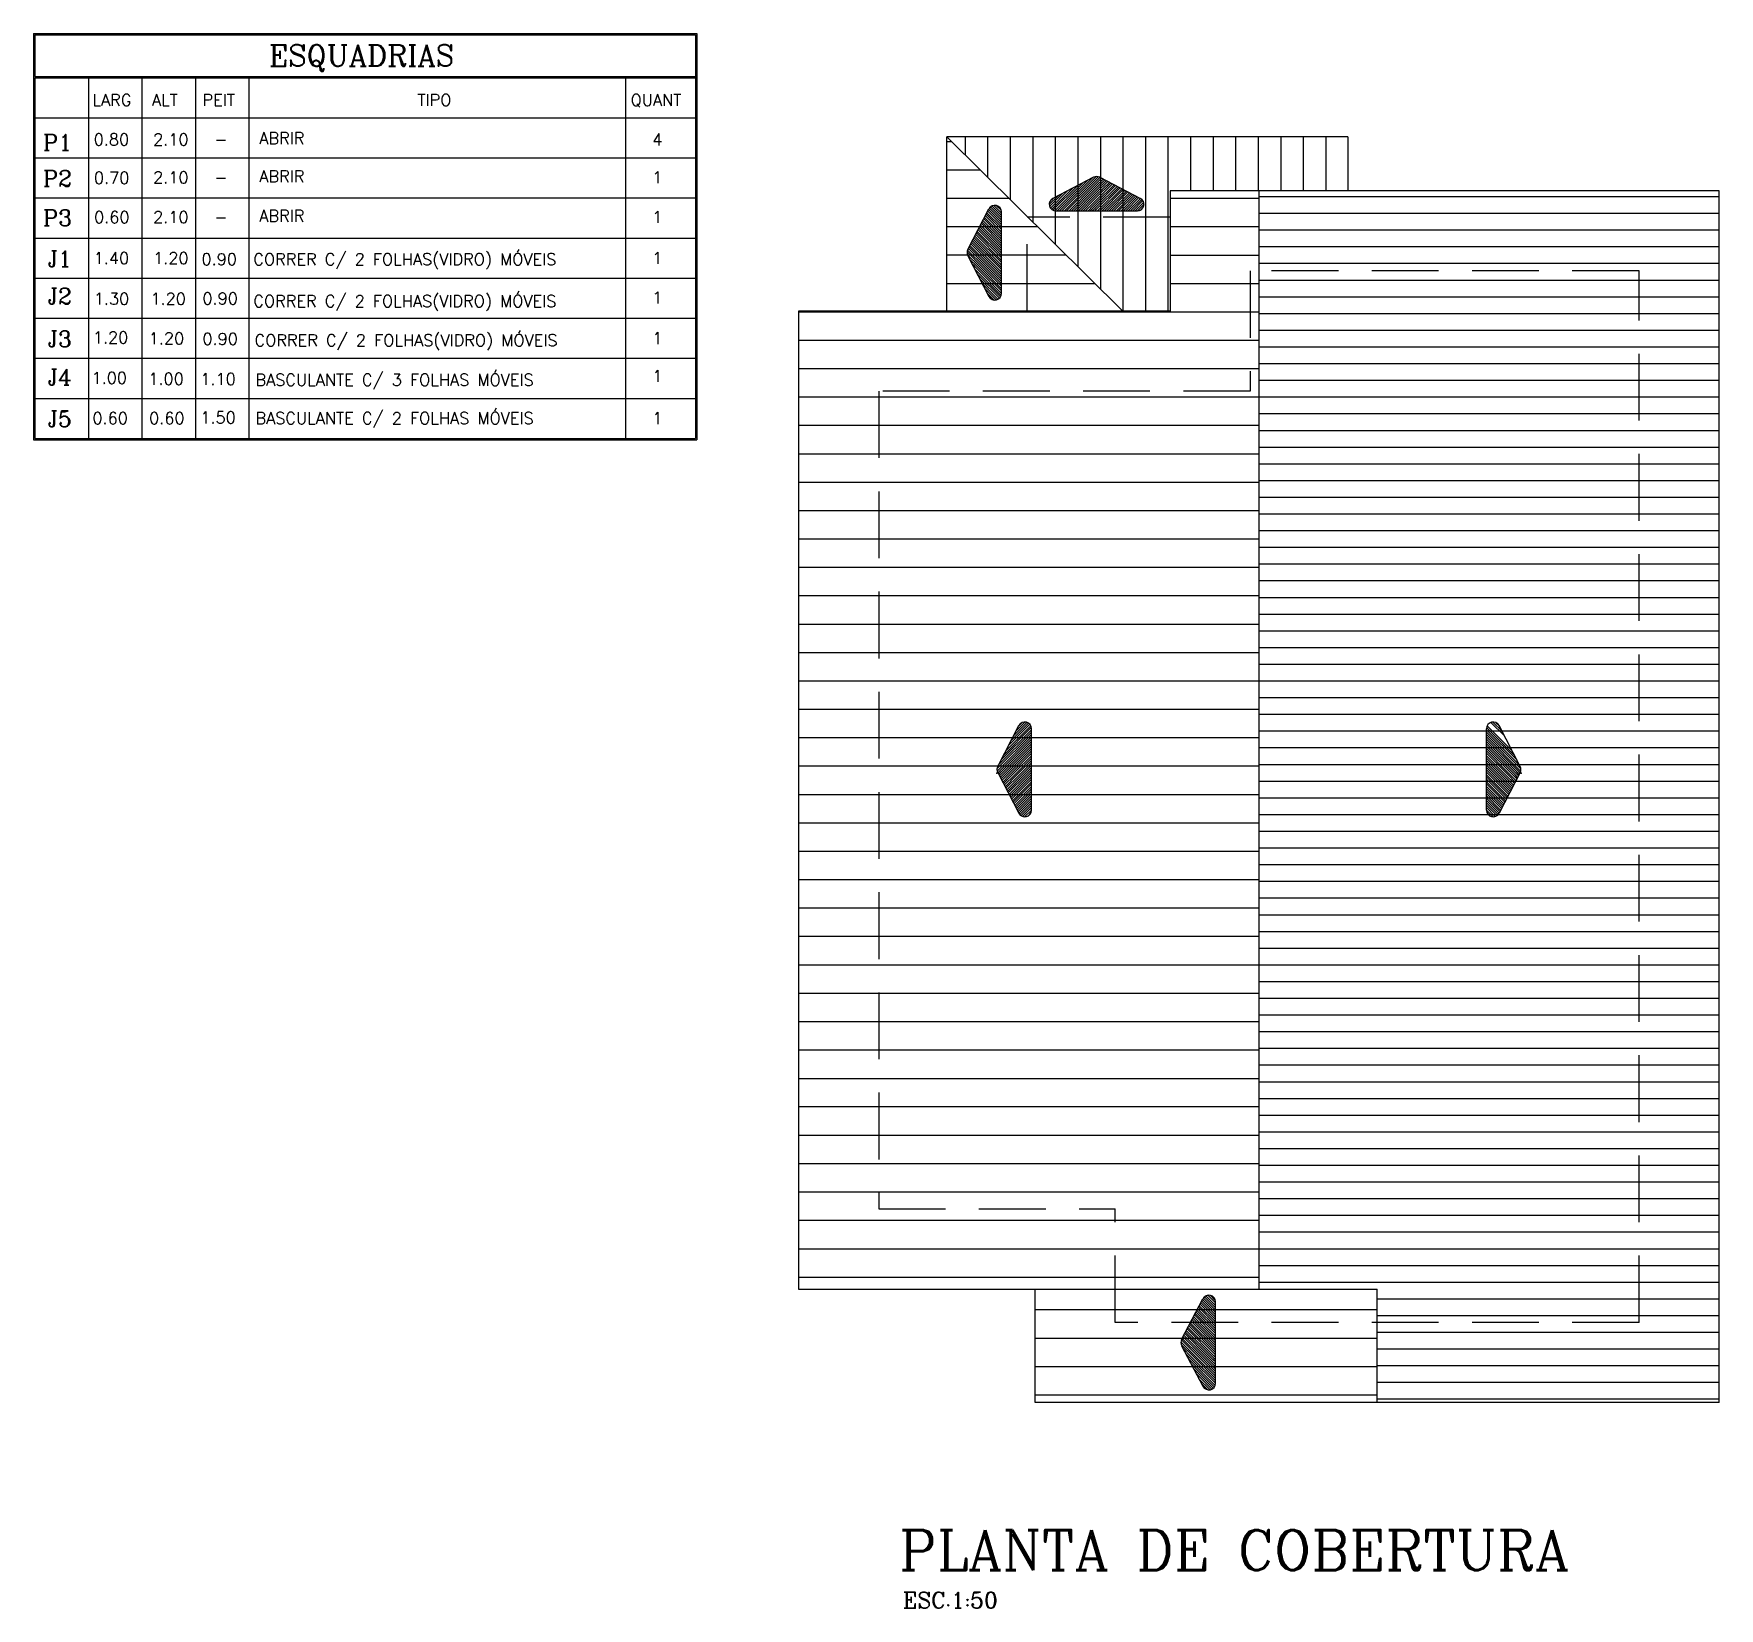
# Model space of a CAD drawing. Extents: x 359 to 444.1, y -24.8 to 1.
# Drawn here: x 431.44 to 444.05, y -17.57 to -5.78 of the extents above; entities that cross this region are included whole.
import ezdxf
from ezdxf.enums import TextEntityAlignment as Align

# ---------------------------------------------------------------- set-up
doc = ezdxf.new("R2010")
doc.units = 0
doc.header["$LTSCALE"] = 20
doc.linetypes.add('DASHED2', pattern=[0.375, 0.25, -0.125])
doc.layers.get('0').update_dxf_attribs({"linetype": 'CONTINUOUS'})
for name, color, linetype in [('PROJEÇÃO', 30, 'DASHED2'), ('TELHADO', 30, 'CONTINUOUS'), ('TEXTO', 1, 'CONTINUOUS')]:
    doc.layers.add(name, color=color, linetype=linetype)
doc.styles.add('ROMANC', font='ROMANC.SHX')

msp = doc.modelspace()

# ---------------------------------------------------------------- texts
at = {"layer": 'TEXTO', "color": 1, "ltscale": 0.3, "style": 'ROMANC'}
msp.add_text('ESQUADRIAS', height=0.16, dxfattribs=at).set_placement((434.586, -6.024), align=Align.RIGHT)
for s, height, p in [('LARG', 0.0885, (431.88, -6.322)), ('ALT', 0.0885, (432.325, -6.322)), ('PEIT', 0.0885, (432.703, -6.322)), ('TIPO', 0.0885, (434.312, -6.322)), ('QUANT', 0.0885, (435.908, -6.322)), ('P1', 0.12, (431.511, -6.655)), ('0.80', 0.0885, (431.889, -6.617)), ('2.10', 0.0885, (432.334, -6.617)), ('ABRIR', 0.0885, (433.129, -6.608)), ('4', 0.0885, (436.069, -6.617)), ('-', 0.0885, (432.792, -6.617)), ('P2', 0.12, (431.511, -6.924)), ('ABRIR', 0.0885, (433.129, -6.893)), ('0.70', 0.0885, (431.891, -6.904)), ('2.10', 0.0885, (432.334, -6.901)), ('-', 0.0885, (432.792, -6.901)), ('1', 0.0885, (436.069, -6.901)), ('P3', 0.12, (431.511, -7.22)), ('0.60', 0.0885, (431.892, -7.199)), ('2.10', 0.0885, (432.334, -7.198)), ('-', 0.0885, (432.792, -7.198)), ('ABRIR', 0.0885, (433.129, -7.189)), ('1', 0.0885, (436.069, -7.198)), ('J1', 0.12, (431.545, -7.527)), ('1.40', 0.0885, (431.889, -7.505)), ('1.20', 0.0885, (432.334, -7.505)), ('0.90', 0.0885, (432.696, -7.514)), ('CORRER C/ 2 FOLHAS(VIDRO) MÓVEIS', 0.08847, (433.084, -7.514)), ('1', 0.0885, (436.069, -7.505)), ('J2', 0.12, (431.545, -7.806)), ('1.30', 0.0885, (431.89, -7.809)), ('1.20', 0.0885, (432.314, -7.809)), ('0.90', 0.0885, (432.703, -7.807)), ('CORRER C/ 2 FOLHAS(VIDRO) MÓVEIS', 0.08847, (433.084, -7.827)), ('1', 0.0885, (436.069, -7.801)), ('J3', 0.12, (431.545, -8.126)), ('1.20', 0.0885, (431.883, -8.099)), ('1.20', 0.0885, (432.301, -8.106)), ('0.90', 0.0885, (432.703, -8.11)), ('CORRER C/ 2 FOLHAS(VIDRO) MÓVEIS', 0.08847, (433.093, -8.12)), ('1', 0.0885, (436.07, -8.104)), ('J4', 0.12, (431.545, -8.412)), ('1.00', 0.0885, (431.873, -8.402)), ('1.00', 0.0885, (432.298, -8.409)), ('1.10', 0.0885, (432.687, -8.41)), ('BASCULANTE C/ 3 FOLHAS MÓVEIS', 0.08847, (433.1, -8.416)), ('1', 0.0885, (436.07, -8.388)), ('J5', 0.12, (431.545, -8.725)), ('0.60', 0.0885, (431.88, -8.703)), ('0.60', 0.0885, (432.304, -8.703)), ('1.50', 0.0885, (432.687, -8.698)), ('BASCULANTE C/ 2 FOLHAS MÓVEIS', 0.08847, (433.1, -8.703)), ('1', 0.0885, (436.07, -8.703)), ('ESC.1:50', 0.12, (437.945, -17.566))]:
    msp.add_text(s, height=height, dxfattribs=at).set_placement(p)
at = {"layer": 'TEXTO', "color": 5, "ltscale": 0.3, "style": 'ROMANC'}
msp.add_text('PLANTA DE COBERTURA', height=0.3, dxfattribs=at).set_placement((437.917, -17.281))

# ---------------------------------------------------------------- blocks, each defined once
blk = doc.blocks.new('*X12')
at = {"color": 0}
for p, q in [((192.933, 130.566), (193.064, 130.697)), ((192.941, 130.557), (193.1, 130.716)), ((192.952, 130.55), (193.137, 130.735)), ((192.965, 130.545), (193.174, 130.754)), ((192.982, 130.544), (193.211, 130.773)), ((192.999, 130.544), (193.247, 130.792)), ((193.017, 130.544), (193.254, 130.781)), ((193.035, 130.544), (193.254, 130.763)), ((193.052, 130.544), (193.254, 130.746)), ((193.07, 130.544), (193.254, 130.728)), ((193.088, 130.544), (193.254, 130.71)), ((193.106, 130.544), (193.254, 130.693)), ((193.254, 130.781), (193.275, 130.802)), ((193.254, 130.763), (193.279, 130.788)), ((193.254, 130.746), (193.279, 130.771)), ((193.254, 130.728), (193.279, 130.753)), ((193.254, 130.71), (193.279, 130.735)), ((193.254, 130.693), (193.279, 130.718)), ((193.254, 130.675), (193.279, 130.7)), ((193.254, 130.657), (193.279, 130.682)), ((193.279, 130.788), (193.291, 130.801)), ((193.279, 130.771), (193.304, 130.796)), ((193.279, 130.753), (193.316, 130.79)), ((193.279, 130.735), (193.327, 130.784)), ((193.279, 130.718), (193.339, 130.778)), ((193.279, 130.7), (193.35, 130.771)), ((193.279, 130.682), (193.362, 130.765)), ((193.279, 130.665), (193.374, 130.759)), ((193.279, 130.647), (193.385, 130.753)), ((193.279, 130.629), (193.397, 130.747)), ((193.279, 130.612), (193.409, 130.741)), ((193.279, 130.594), (193.42, 130.735)), ((193.279, 130.576), (193.432, 130.729)), ((193.279, 130.558), (193.444, 130.723)), ((193.282, 130.544), (193.455, 130.717)), ((193.3, 130.544), (193.467, 130.711)), ((193.318, 130.544), (193.478, 130.705)), ((193.335, 130.544), (193.49, 130.699)), ((193.353, 130.544), (193.502, 130.693)), ((193.371, 130.544), (193.513, 130.687)), ((192.924, 130.593), (192.99, 130.658)), ((192.927, 130.578), (193.027, 130.678)), ((192.929, 130.615), (192.953, 130.639)), ((193.123, 130.544), (193.254, 130.675)), ((193.141, 130.544), (193.254, 130.657)), ((193.159, 130.544), (193.254, 130.64)), ((193.176, 130.544), (193.254, 130.622)), ((193.194, 130.544), (193.254, 130.604)), ((193.212, 130.544), (193.254, 130.587)), ((193.229, 130.544), (193.254, 130.569)), ((193.254, 130.64), (193.279, 130.665)), ((193.254, 130.622), (193.279, 130.647)), ((193.254, 130.604), (193.279, 130.629)), ((193.254, 130.587), (193.279, 130.612)), ((193.254, 130.569), (193.279, 130.594)), ((193.254, 130.551), (193.279, 130.576)), ((193.265, 130.544), (193.279, 130.558)), ((193.388, 130.544), (193.525, 130.681)), ((193.406, 130.544), (193.537, 130.675)), ((193.424, 130.544), (193.548, 130.669)), ((193.441, 130.544), (193.56, 130.663)), ((193.459, 130.544), (193.572, 130.657)), ((193.477, 130.544), (193.583, 130.651)), ((193.494, 130.544), (193.595, 130.645)), ((193.512, 130.544), (193.606, 130.639)), ((193.53, 130.544), (193.617, 130.631)), ((193.547, 130.544), (193.625, 130.622)), ((193.565, 130.544), (193.631, 130.61)), ((193.583, 130.544), (193.634, 130.595)), ((193.606, 130.549), (193.628, 130.572)), ((193.247, 130.544), (193.254, 130.551))]:
    blk.add_line(p, q, dxfattribs=at)
blk = doc.blocks.new('*X64')
at = {"color": 0, "linetype": 'CONTINUOUS'}
for p, q in [((452.008, -14.025), (454.568, -14.025)), ((452.008, -14.238), (454.568, -14.238)), ((452.008, -14.45), (454.568, -14.45)), ((452.008, -14.662), (454.568, -14.662))]:
    blk.add_line(p, q, dxfattribs=at)
blk = doc.blocks.new('*X80')
at = {"color": 0, "linetype": 'CONTINUOUS'}
for p, q in [((440.609, -7), (444.054, -7)), ((440.609, -7.125), (444.054, -7.125)), ((440.609, -7.25), (444.054, -7.25)), ((440.609, -7.375), (444.054, -7.375)), ((440.609, -7.5), (444.054, -7.5)), ((440.609, -7.625), (444.054, -7.625)), ((440.609, -7.75), (444.054, -7.75)), ((440.609, -7.875), (444.054, -7.875)), ((440.609, -8), (444.054, -8)), ((440.609, -8.125), (444.054, -8.125)), ((440.609, -8.25), (444.054, -8.25)), ((440.609, -8.375), (444.054, -8.375)), ((440.609, -8.5), (444.054, -8.5)), ((440.609, -8.625), (444.054, -8.625)), ((440.609, -8.75), (444.054, -8.75)), ((440.609, -8.875), (444.054, -8.875)), ((440.609, -9), (444.054, -9)), ((440.609, -9.125), (444.054, -9.125)), ((440.609, -9.25), (444.054, -9.25)), ((440.609, -9.375), (444.054, -9.375)), ((440.609, -9.5), (444.054, -9.5)), ((440.609, -9.625), (444.054, -9.625)), ((440.609, -9.75), (444.054, -9.75)), ((440.609, -9.875), (444.054, -9.875)), ((440.609, -10), (444.054, -10)), ((440.609, -10.125), (444.054, -10.125)), ((440.609, -10.25), (444.054, -10.25)), ((440.609, -10.375), (444.054, -10.375)), ((440.609, -10.5), (444.054, -10.5)), ((440.609, -10.625), (444.054, -10.625)), ((440.609, -10.75), (444.054, -10.75)), ((440.609, -10.875), (444.054, -10.875)), ((440.609, -11), (444.054, -11)), ((440.609, -11.125), (444.054, -11.125)), ((440.609, -11.25), (444.054, -11.25)), ((440.609, -11.375), (444.054, -11.375)), ((440.609, -11.5), (444.054, -11.5)), ((440.609, -11.625), (444.054, -11.625)), ((440.609, -11.75), (444.054, -11.75)), ((440.609, -11.875), (444.054, -11.875)), ((440.609, -12), (444.054, -12)), ((440.609, -12.125), (444.054, -12.125)), ((440.609, -12.25), (444.054, -12.25)), ((440.609, -12.375), (444.054, -12.375)), ((440.609, -12.5), (444.054, -12.5)), ((440.609, -12.625), (444.054, -12.625)), ((440.609, -12.75), (444.054, -12.75)), ((440.609, -12.875), (444.054, -12.875)), ((440.609, -13), (444.054, -13)), ((440.609, -13.125), (444.054, -13.125)), ((440.609, -13.25), (444.054, -13.25)), ((440.609, -13.375), (444.054, -13.375)), ((440.609, -13.5), (444.054, -13.5)), ((440.609, -13.625), (444.054, -13.625)), ((440.609, -13.75), (444.054, -13.75)), ((440.609, -13.875), (444.054, -13.875)), ((440.609, -14), (444.054, -14)), ((440.609, -14.125), (444.054, -14.125)), ((440.609, -14.25), (444.054, -14.25)), ((440.609, -14.375), (444.054, -14.375)), ((440.609, -14.5), (444.054, -14.5)), ((440.609, -14.625), (444.054, -14.625)), ((440.609, -14.75), (444.054, -14.75)), ((440.609, -14.875), (444.054, -14.875)), ((440.609, -15), (444.054, -15)), ((440.609, -15.125), (444.054, -15.125)), ((441.494, -15.25), (444.054, -15.25)), ((441.494, -15.375), (444.054, -15.375)), ((441.494, -15.5), (444.054, -15.5)), ((441.494, -15.625), (444.054, -15.625)), ((441.494, -15.75), (444.054, -15.75)), ((441.494, -15.875), (444.054, -15.875)), ((441.494, -16), (444.054, -16))]:
    blk.add_line(p, q, dxfattribs=at)
blk = doc.blocks.new('*X81')
at = {"color": 0, "linetype": 'CONTINUOUS'}
for p, q in [((438.274, -6.587), (438.308, -6.587)), ((438.274, -6.8), (438.523, -6.8)), ((438.274, -7.013), (438.738, -7.013)), ((438.274, -7.225), (438.953, -7.225)), ((438.274, -7.437), (439.168, -7.437)), ((438.274, -7.65), (439.382, -7.65))]:
    blk.add_line(p, q, dxfattribs=at)
blk = doc.blocks.new('*X82')
at = {"color": 0, "linetype": 'CONTINUOUS'}
for p, q in [((438.413, -6.691), (438.413, -6.554)), ((438.581, -6.858), (438.581, -6.554)), ((438.75, -7.024), (438.75, -6.554)), ((438.919, -7.191), (438.919, -6.554)), ((439.087, -7.358), (439.087, -6.554)), ((439.256, -7.525), (439.256, -6.554)), ((439.425, -7.692), (439.425, -6.554)), ((439.594, -7.857), (439.594, -6.554)), ((439.762, -7.857), (439.762, -6.554)), ((439.931, -7.857), (439.931, -6.554)), ((440.1, -6.957), (440.1, -6.554)), ((440.269, -6.957), (440.269, -6.554)), ((440.437, -6.957), (440.437, -6.554)), ((440.606, -6.957), (440.606, -6.554)), ((440.775, -6.957), (440.775, -6.554)), ((440.944, -6.957), (440.944, -6.554)), ((441.113, -6.957), (441.113, -6.554))]:
    blk.add_line(p, q, dxfattribs=at)
blk = doc.blocks.new('*X83')
at = {"color": 0, "linetype": 'CONTINUOUS'}
for p, q in [((439.944, -7.012), (440.609, -7.012)), ((439.944, -7.225), (440.609, -7.225)), ((439.944, -7.438), (440.609, -7.438)), ((439.944, -7.65), (440.609, -7.65)), ((437.164, -7.862), (440.609, -7.862)), ((437.164, -8.075), (440.609, -8.075)), ((437.164, -8.287), (440.609, -8.287)), ((437.164, -8.5), (440.609, -8.5)), ((437.164, -8.712), (440.609, -8.712)), ((437.164, -8.925), (440.609, -8.925)), ((437.164, -9.137), (440.609, -9.137)), ((437.164, -9.35), (440.609, -9.35)), ((437.164, -9.562), (440.609, -9.562)), ((437.164, -9.775), (440.609, -9.775)), ((437.164, -9.987), (440.609, -9.987)), ((437.164, -10.2), (440.609, -10.2)), ((437.164, -10.412), (440.609, -10.412)), ((437.164, -10.625), (440.609, -10.625)), ((437.164, -10.838), (440.609, -10.838)), ((437.164, -11.05), (440.609, -11.05)), ((437.164, -11.262), (440.609, -11.262)), ((437.164, -11.475), (440.609, -11.475)), ((437.164, -11.688), (440.609, -11.688)), ((437.164, -11.9), (440.609, -11.9)), ((437.164, -12.113), (440.609, -12.113)), ((437.164, -12.325), (440.609, -12.325)), ((437.164, -12.537), (440.609, -12.537)), ((437.164, -12.75), (440.609, -12.75)), ((437.164, -12.963), (440.609, -12.963)), ((437.164, -13.175), (440.609, -13.175)), ((437.164, -13.387), (440.609, -13.387)), ((437.164, -13.6), (440.609, -13.6)), ((437.164, -13.812), (440.609, -13.812)), ((437.164, -14.025), (440.609, -14.025)), ((437.164, -14.238), (440.609, -14.238)), ((437.164, -14.45), (440.609, -14.45)), ((437.164, -14.662), (440.609, -14.662)), ((437.164, -14.875), (440.609, -14.875)), ((437.164, -15.088), (440.609, -15.088))]:
    blk.add_line(p, q, dxfattribs=at)

# ---------------------------------------------------------------- linework, layer by layer
at = {"layer": 'PROJEÇÃO', "color": 30, "linetype": 'DASHED2', "ltscale": 0.1}
for p, q in [((439.944, -7.154), (438.874, -7.154)), ((438.874, -7.857), (438.874, -7.154)), ((443.454, -7.557), (440.544, -7.557)), ((440.544, -7.557), (440.544, -8.457)), ((443.454, -15.427), (443.454, -7.557)), ((440.544, -8.457), (437.764, -8.457)), ((437.764, -8.457), (437.764, -14.577)), ((437.764, -14.577), (439.534, -14.577)), ((439.534, -15.427), (439.534, -14.577)), ((443.454, -15.427), (439.534, -15.427))]:
    msp.add_line(p, q, dxfattribs=at)
at = {"layer": 'TELHADO', "color": 20, "linetype": 'CONTINUOUS'}
for p, q in [((441.274, -6.554), (438.274, -6.554)), ((438.274, -7.857), (438.274, -6.554)), ((440.609, -6.957), (440.609, -15.177))]:
    msp.add_line(p, q, dxfattribs=at)
at = {"layer": 'TELHADO', "linetype": 'CONTINUOUS'}
for p, q in [((438.274, -6.554), (439.591, -7.857)), ((441.274, -6.554), (441.274, -6.957)), ((441.494, -16.027), (441.494, -15.177))]:
    msp.add_line(p, q, dxfattribs=at)
at = {"layer": 'TELHADO', "color": 1, "linetype": 'CONTINUOUS', "ltscale": 0.3}
for p, q in [((439.372, -6.856), (439.067, -7.014)), ((439.418, -6.856), (439.722, -7.014)), ((439.09, -7.108), (439.699, -7.108))]:
    msp.add_line(p, q, dxfattribs=at)
at = {"layer": 'TELHADO', "color": 20, "linetype": 'CONTINUOUS', "ltscale": 0.1}
for p, q in [((439.944, -6.957), (439.944, -7.857)), ((437.164, -7.857), (437.164, -15.177)), ((437.164, -15.177), (441.494, -15.177)), ((444.054, -16.027), (438.934, -16.027))]:
    msp.add_line(p, q, dxfattribs=at)
at = {"layer": 'TELHADO', "color": 30, "linetype": 'CONTINUOUS', "ltscale": 0.1}
for p, q in [((444.054, -6.957), (439.944, -6.957)), ((444.054, -16.027), (444.054, -6.957))]:
    msp.add_line(p, q, dxfattribs=at)
at = {"layer": 'TELHADO', "linetype": 'CONTINUOUS', "ltscale": 0.1}
for p, q in [((439.944, -7.857), (437.164, -7.857)), ((438.934, -16.027), (438.934, -15.177))]:
    msp.add_line(p, q, dxfattribs=at)
at = {"layer": 'TELHADO', "color": 1, "linetype": 'CONTINUOUS', "ltscale": 0.3}
for centre, start, end in [((439.395, -6.9), 62.555, 117.445), ((439.09, -7.058), 117.445, 270), ((439.699, -7.058), 270, 62.555)]:
    msp.add_arc(centre, 0.0499, start, end, dxfattribs=at)
at = {"layer": 'TEXTO', "color": 1}
for p, q in [((431.44, -5.781), (431.44, -8.821)), ((431.44, -5.781), (436.404, -5.781)), ((431.45, -5.791), (431.45, -6.101)), ((431.45, -5.791), (436.394, -5.791)), ((436.394, -5.791), (436.394, -8.811)), ((436.404, -5.781), (436.404, -8.821)), ((431.45, -6.101), (436.394, -6.101)), ((431.45, -6.111), (431.45, -8.811)), ((431.45, -6.111), (436.394, -6.111)), ((431.85, -6.111), (431.85, -8.811)), ((431.45, -6.411), (436.394, -6.411)), ((431.44, -8.821), (436.404, -8.821)), ((431.45, -8.811), (436.394, -8.811))]:
    msp.add_line(p, q, dxfattribs=at)
at = {"layer": 'TEXTO', "color": 244}
for p, q in [((432.25, -6.111), (432.25, -8.811)), ((432.65, -6.111), (432.65, -8.811)), ((433.05, -6.111), (433.05, -8.811)), ((435.87, -6.101), (435.87, -8.811)), ((431.45, -6.711), (436.394, -6.711)), ((431.45, -7.011), (436.394, -7.011)), ((431.45, -7.311), (436.394, -7.311)), ((431.45, -7.611), (436.394, -7.611)), ((431.45, -7.911), (436.394, -7.911)), ((431.45, -8.211), (436.394, -8.211)), ((431.45, -8.511), (436.394, -8.511))]:
    msp.add_line(p, q, dxfattribs=at)
at = {"layer": 'TEXTO', "color": 1, "linetype": 'CONTINUOUS', "ltscale": 0.3}
for p, q in [((438.431, -7.397), (438.589, -7.093)), ((438.683, -7.725), (438.683, -7.116)), ((438.431, -7.443), (438.589, -7.748)), ((438.655, -11.265), (438.813, -10.96)), ((442.564, -11.265), (442.406, -10.96)), ((438.907, -11.593), (438.907, -10.983)), ((442.312, -11.593), (442.312, -10.983)), ((438.655, -11.311), (438.813, -11.616)), ((442.564, -11.311), (442.406, -11.616)), ((440.031, -15.555), (440.189, -15.25)), ((440.284, -15.882), (440.284, -15.273)), ((440.031, -15.601), (440.189, -15.905))]:
    msp.add_line(p, q, dxfattribs=at)
at = {"layer": 'TEXTO', "color": 1, "linetype": 'CONTINUOUS'}
for p, q in [((438.683, -7.319), (438.544, -7.179)), ((438.683, -7.301), (438.55, -7.168)), ((438.683, -7.283), (438.556, -7.156)), ((438.683, -7.266), (438.562, -7.144)), ((438.683, -7.248), (438.568, -7.133)), ((438.683, -7.23), (438.574, -7.121)), ((438.683, -7.213), (438.58, -7.11)), ((438.683, -7.195), (438.586, -7.098)), ((438.683, -7.177), (438.593, -7.087)), ((438.683, -7.159), (438.601, -7.077)), ((438.683, -7.142), (438.612, -7.071)), ((438.683, -7.124), (438.625, -7.066)), ((438.682, -7.105), (438.644, -7.067)), ((438.683, -7.513), (438.477, -7.307)), ((438.683, -7.495), (438.484, -7.296)), ((438.683, -7.478), (438.49, -7.284)), ((438.683, -7.46), (438.496, -7.272)), ((438.683, -7.442), (438.502, -7.261)), ((438.683, -7.425), (438.508, -7.249)), ((438.683, -7.407), (438.514, -7.238)), ((438.683, -7.389), (438.52, -7.226)), ((438.683, -7.372), (438.526, -7.214)), ((438.683, -7.354), (438.532, -7.203)), ((438.683, -7.336), (438.538, -7.191)), ((438.533, -7.522), (438.425, -7.414)), ((438.515, -7.522), (438.427, -7.434)), ((438.551, -7.522), (438.429, -7.401)), ((438.568, -7.522), (438.435, -7.389)), ((438.586, -7.522), (438.441, -7.377)), ((438.604, -7.522), (438.447, -7.366)), ((438.621, -7.522), (438.453, -7.354)), ((438.639, -7.522), (438.459, -7.342)), ((438.657, -7.522), (438.465, -7.331)), ((438.674, -7.522), (438.471, -7.319)), ((438.498, -7.522), (438.443, -7.468)), ((438.48, -7.522), (438.462, -7.504)), ((438.505, -7.547), (438.48, -7.522)), ((438.487, -7.547), (438.482, -7.541)), ((438.681, -7.74), (438.487, -7.547)), ((438.523, -7.547), (438.498, -7.522)), ((438.683, -7.725), (438.505, -7.547)), ((438.54, -7.547), (438.515, -7.522)), ((438.683, -7.707), (438.523, -7.547)), ((438.558, -7.547), (438.533, -7.522)), ((438.683, -7.69), (438.54, -7.547)), ((438.576, -7.547), (438.551, -7.522)), ((438.683, -7.672), (438.558, -7.547)), ((438.593, -7.547), (438.568, -7.522)), ((438.683, -7.654), (438.576, -7.547)), ((438.611, -7.547), (438.586, -7.522)), ((438.683, -7.637), (438.593, -7.547)), ((438.629, -7.547), (438.604, -7.522)), ((438.683, -7.619), (438.611, -7.547)), ((438.646, -7.547), (438.621, -7.522)), ((438.683, -7.601), (438.629, -7.547)), ((438.664, -7.547), (438.639, -7.522)), ((438.683, -7.584), (438.646, -7.547)), ((438.682, -7.547), (438.657, -7.522)), ((438.683, -7.566), (438.664, -7.547)), ((438.683, -7.531), (438.674, -7.522)), ((438.683, -7.548), (438.682, -7.547)), ((438.675, -7.752), (438.501, -7.578)), ((438.667, -7.762), (438.52, -7.615)), ((438.656, -7.769), (438.539, -7.652)), ((438.643, -7.774), (438.558, -7.688)), ((438.626, -7.774), (438.577, -7.725)), ((438.697, -11.183), (438.906, -10.974)), ((438.717, -11.146), (438.902, -10.961)), ((438.736, -11.109), (438.894, -10.95)), ((438.755, -11.072), (438.885, -10.942)), ((438.774, -11.035), (438.873, -10.936)), ((438.793, -10.999), (438.858, -10.934)), ((438.812, -10.962), (438.835, -10.938)), ((442.521, -11.183), (442.313, -10.974)), ((442.502, -11.146), (442.317, -10.961)), ((442.445, -11.035), (442.346, -10.936)), ((442.426, -10.999), (442.361, -10.934)), ((442.407, -10.962), (442.383, -10.938)), ((438.649, -11.284), (438.907, -11.026)), ((438.651, -11.3), (438.907, -11.044)), ((438.659, -11.256), (438.907, -11.008)), ((438.662, -11.306), (438.907, -11.061)), ((438.678, -11.219), (438.907, -10.991)), ((438.68, -11.306), (438.907, -11.079)), ((438.698, -11.306), (438.907, -11.097)), ((442.541, -11.219), (442.312, -10.991)), ((442.56, -11.256), (442.312, -11.008)), ((442.57, -11.284), (442.312, -11.026)), ((442.568, -11.3), (442.312, -11.044)), ((442.557, -11.306), (442.312, -11.061)), ((442.539, -11.306), (442.312, -11.079)), ((442.521, -11.306), (442.312, -11.097)), ((438.715, -11.306), (438.907, -11.114)), ((438.733, -11.306), (438.907, -11.132)), ((438.751, -11.306), (438.907, -11.15)), ((438.768, -11.306), (438.907, -11.167)), ((438.786, -11.306), (438.907, -11.185)), ((438.804, -11.306), (438.907, -11.203)), ((438.821, -11.306), (438.907, -11.22)), ((442.504, -11.306), (442.312, -11.114)), ((442.486, -11.306), (442.312, -11.132)), ((442.468, -11.306), (442.312, -11.15)), ((442.451, -11.306), (442.312, -11.167)), ((442.433, -11.306), (442.312, -11.185)), ((442.415, -11.306), (442.312, -11.203)), ((442.398, -11.306), (442.312, -11.22)), ((438.656, -11.313), (438.662, -11.306)), ((438.662, -11.325), (438.68, -11.306)), ((438.668, -11.336), (438.673, -11.331)), ((438.673, -11.331), (438.698, -11.306)), ((438.674, -11.348), (438.69, -11.331)), ((438.68, -11.359), (438.708, -11.331)), ((438.686, -11.371), (438.726, -11.331)), ((438.69, -11.331), (438.715, -11.306)), ((438.692, -11.383), (438.743, -11.331)), ((438.698, -11.394), (438.761, -11.331)), ((438.704, -11.406), (438.779, -11.331)), ((438.708, -11.331), (438.733, -11.306)), ((438.71, -11.418), (438.796, -11.331)), ((438.716, -11.429), (438.814, -11.331)), ((438.722, -11.441), (438.832, -11.331)), ((438.726, -11.331), (438.751, -11.306)), ((438.728, -11.452), (438.849, -11.331)), ((438.734, -11.464), (438.867, -11.331)), ((438.74, -11.476), (438.885, -11.331)), ((438.743, -11.331), (438.768, -11.306)), ((438.746, -11.487), (438.902, -11.331)), ((438.752, -11.499), (438.907, -11.344)), ((438.761, -11.331), (438.786, -11.306)), ((438.779, -11.331), (438.804, -11.306)), ((438.796, -11.331), (438.821, -11.306)), ((438.814, -11.331), (438.839, -11.306)), ((438.832, -11.331), (438.857, -11.306)), ((438.839, -11.306), (438.907, -11.238)), ((438.849, -11.331), (438.874, -11.306)), ((438.857, -11.306), (438.907, -11.256)), ((438.867, -11.331), (438.892, -11.306)), ((438.874, -11.306), (438.907, -11.274)), ((438.885, -11.331), (438.907, -11.309)), ((438.892, -11.306), (438.907, -11.291)), ((438.902, -11.331), (438.907, -11.327)), ((442.38, -11.306), (442.312, -11.238)), ((442.362, -11.306), (442.312, -11.256)), ((442.344, -11.306), (442.312, -11.274)), ((442.327, -11.306), (442.312, -11.291)), ((442.334, -11.331), (442.312, -11.309)), ((442.316, -11.331), (442.312, -11.327)), ((442.467, -11.499), (442.312, -11.344)), ((442.473, -11.487), (442.316, -11.331)), ((442.352, -11.331), (442.327, -11.306)), ((442.479, -11.476), (442.334, -11.331)), ((442.369, -11.331), (442.344, -11.306)), ((442.485, -11.464), (442.352, -11.331)), ((442.387, -11.331), (442.362, -11.306)), ((442.491, -11.452), (442.369, -11.331)), ((442.405, -11.331), (442.38, -11.306)), ((442.497, -11.441), (442.387, -11.331)), ((442.423, -11.331), (442.398, -11.306)), ((442.503, -11.429), (442.405, -11.331)), ((442.44, -11.331), (442.415, -11.306)), ((442.509, -11.418), (442.423, -11.331)), ((442.458, -11.331), (442.433, -11.306)), ((442.515, -11.406), (442.44, -11.331)), ((442.476, -11.331), (442.451, -11.306)), ((442.521, -11.394), (442.458, -11.331)), ((442.493, -11.331), (442.468, -11.306)), ((442.527, -11.383), (442.476, -11.331)), ((442.511, -11.331), (442.486, -11.306)), ((442.533, -11.371), (442.493, -11.331)), ((442.529, -11.331), (442.504, -11.306)), ((442.539, -11.359), (442.511, -11.331)), ((442.546, -11.331), (442.521, -11.306)), ((442.545, -11.348), (442.529, -11.331)), ((442.557, -11.325), (442.539, -11.306)), ((442.551, -11.336), (442.546, -11.331)), ((442.563, -11.313), (442.557, -11.306)), ((438.758, -11.511), (438.907, -11.362)), ((438.764, -11.522), (438.907, -11.38)), ((438.77, -11.534), (438.907, -11.397)), ((438.776, -11.546), (438.907, -11.415)), ((438.782, -11.557), (438.907, -11.433)), ((438.789, -11.569), (438.907, -11.45)), ((438.795, -11.58), (438.907, -11.468)), ((442.461, -11.511), (442.312, -11.362)), ((442.455, -11.522), (442.312, -11.38)), ((442.449, -11.534), (442.312, -11.397)), ((442.443, -11.546), (442.312, -11.415)), ((442.437, -11.557), (442.312, -11.433)), ((442.43, -11.569), (442.312, -11.45)), ((442.424, -11.58), (442.312, -11.468)), ((438.801, -11.592), (438.907, -11.486)), ((438.807, -11.604), (438.907, -11.503)), ((438.813, -11.615), (438.907, -11.521)), ((438.82, -11.626), (438.907, -11.539)), ((438.829, -11.634), (438.907, -11.556)), ((438.841, -11.64), (438.907, -11.574)), ((438.856, -11.643), (438.907, -11.592)), ((442.418, -11.592), (442.312, -11.486)), ((442.412, -11.604), (442.312, -11.503)), ((442.406, -11.615), (442.312, -11.521)), ((442.399, -11.626), (442.312, -11.539)), ((442.39, -11.634), (442.312, -11.556)), ((442.378, -11.64), (442.312, -11.574)), ((442.363, -11.643), (442.312, -11.592)), ((438.879, -11.638), (438.902, -11.614)), ((442.34, -11.638), (442.317, -11.614)), ((440.284, -15.352), (440.187, -15.255)), ((440.284, -15.334), (440.193, -15.244)), ((440.284, -15.317), (440.202, -15.235)), ((440.284, -15.299), (440.212, -15.228)), ((440.284, -15.281), (440.226, -15.224)), ((440.283, -15.263), (440.244, -15.224)), ((440.284, -15.546), (440.12, -15.383)), ((440.284, -15.529), (440.126, -15.371)), ((440.284, -15.511), (440.132, -15.36)), ((440.284, -15.493), (440.138, -15.348)), ((440.284, -15.476), (440.144, -15.337)), ((440.284, -15.458), (440.15, -15.325)), ((440.284, -15.44), (440.157, -15.313)), ((440.284, -15.423), (440.163, -15.302)), ((440.284, -15.405), (440.169, -15.29)), ((440.284, -15.387), (440.175, -15.278)), ((440.284, -15.37), (440.181, -15.267)), ((440.222, -15.679), (440.054, -15.511)), ((440.24, -15.679), (440.06, -15.499)), ((440.257, -15.679), (440.066, -15.488)), ((440.275, -15.679), (440.072, -15.476)), ((440.284, -15.67), (440.078, -15.465)), ((440.284, -15.653), (440.084, -15.453)), ((440.284, -15.635), (440.09, -15.441)), ((440.284, -15.617), (440.096, -15.43)), ((440.284, -15.599), (440.102, -15.418)), ((440.284, -15.582), (440.108, -15.406)), ((440.284, -15.564), (440.114, -15.395)), ((440.133, -15.679), (440.026, -15.572)), ((440.116, -15.679), (440.027, -15.591)), ((440.151, -15.679), (440.03, -15.558)), ((440.169, -15.679), (440.036, -15.546)), ((440.186, -15.679), (440.042, -15.534)), ((440.098, -15.679), (440.044, -15.625)), ((440.204, -15.679), (440.048, -15.523)), ((440.08, -15.679), (440.063, -15.662)), ((440.105, -15.704), (440.08, -15.679)), ((440.088, -15.704), (440.082, -15.698)), ((440.281, -15.898), (440.088, -15.704)), ((440.123, -15.704), (440.098, -15.679)), ((440.275, -15.91), (440.101, -15.735)), ((440.284, -15.882), (440.105, -15.704)), ((440.141, -15.704), (440.116, -15.679)), ((440.284, -15.865), (440.123, -15.704)), ((440.158, -15.704), (440.133, -15.679)), ((440.284, -15.847), (440.141, -15.704)), ((440.176, -15.704), (440.151, -15.679)), ((440.284, -15.829), (440.158, -15.704)), ((440.194, -15.704), (440.169, -15.679)), ((440.284, -15.812), (440.176, -15.704)), ((440.211, -15.704), (440.186, -15.679)), ((440.284, -15.794), (440.194, -15.704)), ((440.229, -15.704), (440.204, -15.679)), ((440.284, -15.776), (440.211, -15.704)), ((440.247, -15.704), (440.222, -15.679)), ((440.284, -15.759), (440.229, -15.704)), ((440.265, -15.704), (440.24, -15.679)), ((440.284, -15.741), (440.247, -15.704)), ((440.282, -15.704), (440.257, -15.679)), ((440.284, -15.723), (440.265, -15.704)), ((440.284, -15.688), (440.275, -15.679)), ((440.284, -15.706), (440.282, -15.704)), ((440.267, -15.919), (440.12, -15.772)), ((440.257, -15.926), (440.139, -15.809)), ((440.244, -15.931), (440.158, -15.846)), ((440.227, -15.932), (440.178, -15.882))]:
    msp.add_line(p, q, dxfattribs=at)
at = {"layer": 'TEXTO', "color": 1, "linetype": 'CONTINUOUS', "ltscale": 0.3}
for centre, start, end in [((438.633, -7.116), 0, 152.555), ((438.475, -7.42), 152.555, 207.445), ((438.633, -7.725), 207.445, 0), ((438.857, -10.983), 0, 152.555), ((442.362, -10.983), 27.445, 180), ((438.699, -11.288), 152.555, 207.445), ((442.52, -11.288), 332.555, 27.445), ((438.857, -11.593), 207.445, 0), ((442.362, -11.593), 180, 332.555), ((440.234, -15.273), 0, 152.555), ((440.076, -15.578), 152.555, 207.445), ((440.234, -15.882), 207.445, 0)]:
    msp.add_arc(centre, 0.0499, start, end, dxfattribs=at)
at = {"layer": 'TEXTO', "color": 1, "linetype": 'CONTINUOUS'}
for p in [(438.648, -11.316), (442.571, -11.316)]:
    msp.add_point(p, dxfattribs=at)

# ---------------------------------------------------------------- block references
at = {"layer": 'TELHADO', "color": 30, "linetype": 'CONTINUOUS'}
for name in ['*X82', '*X81', '*X83', '*X80']:
    msp.add_blockref(name, (0, 0), dxfattribs=at)
at = {"layer": 'TELHADO', "color": 1}
msp.add_blockref('*X12', (246.116, -137.653), dxfattribs=at)
at = {"layer": 'TELHADO', "linetype": 'CONTINUOUS'}
msp.add_blockref('*X64', (-13.074, -1.306), dxfattribs=at)

msp.set_redraw_order([(e.dxf.handle, doc.entitydb.next_handle()) for e in msp.query("TEXT MTEXT ATTDEF DIMENSION ARC_DIMENSION")])  # texts and dimensions are drawn at this point

doc.saveas('drawing.dxf')
